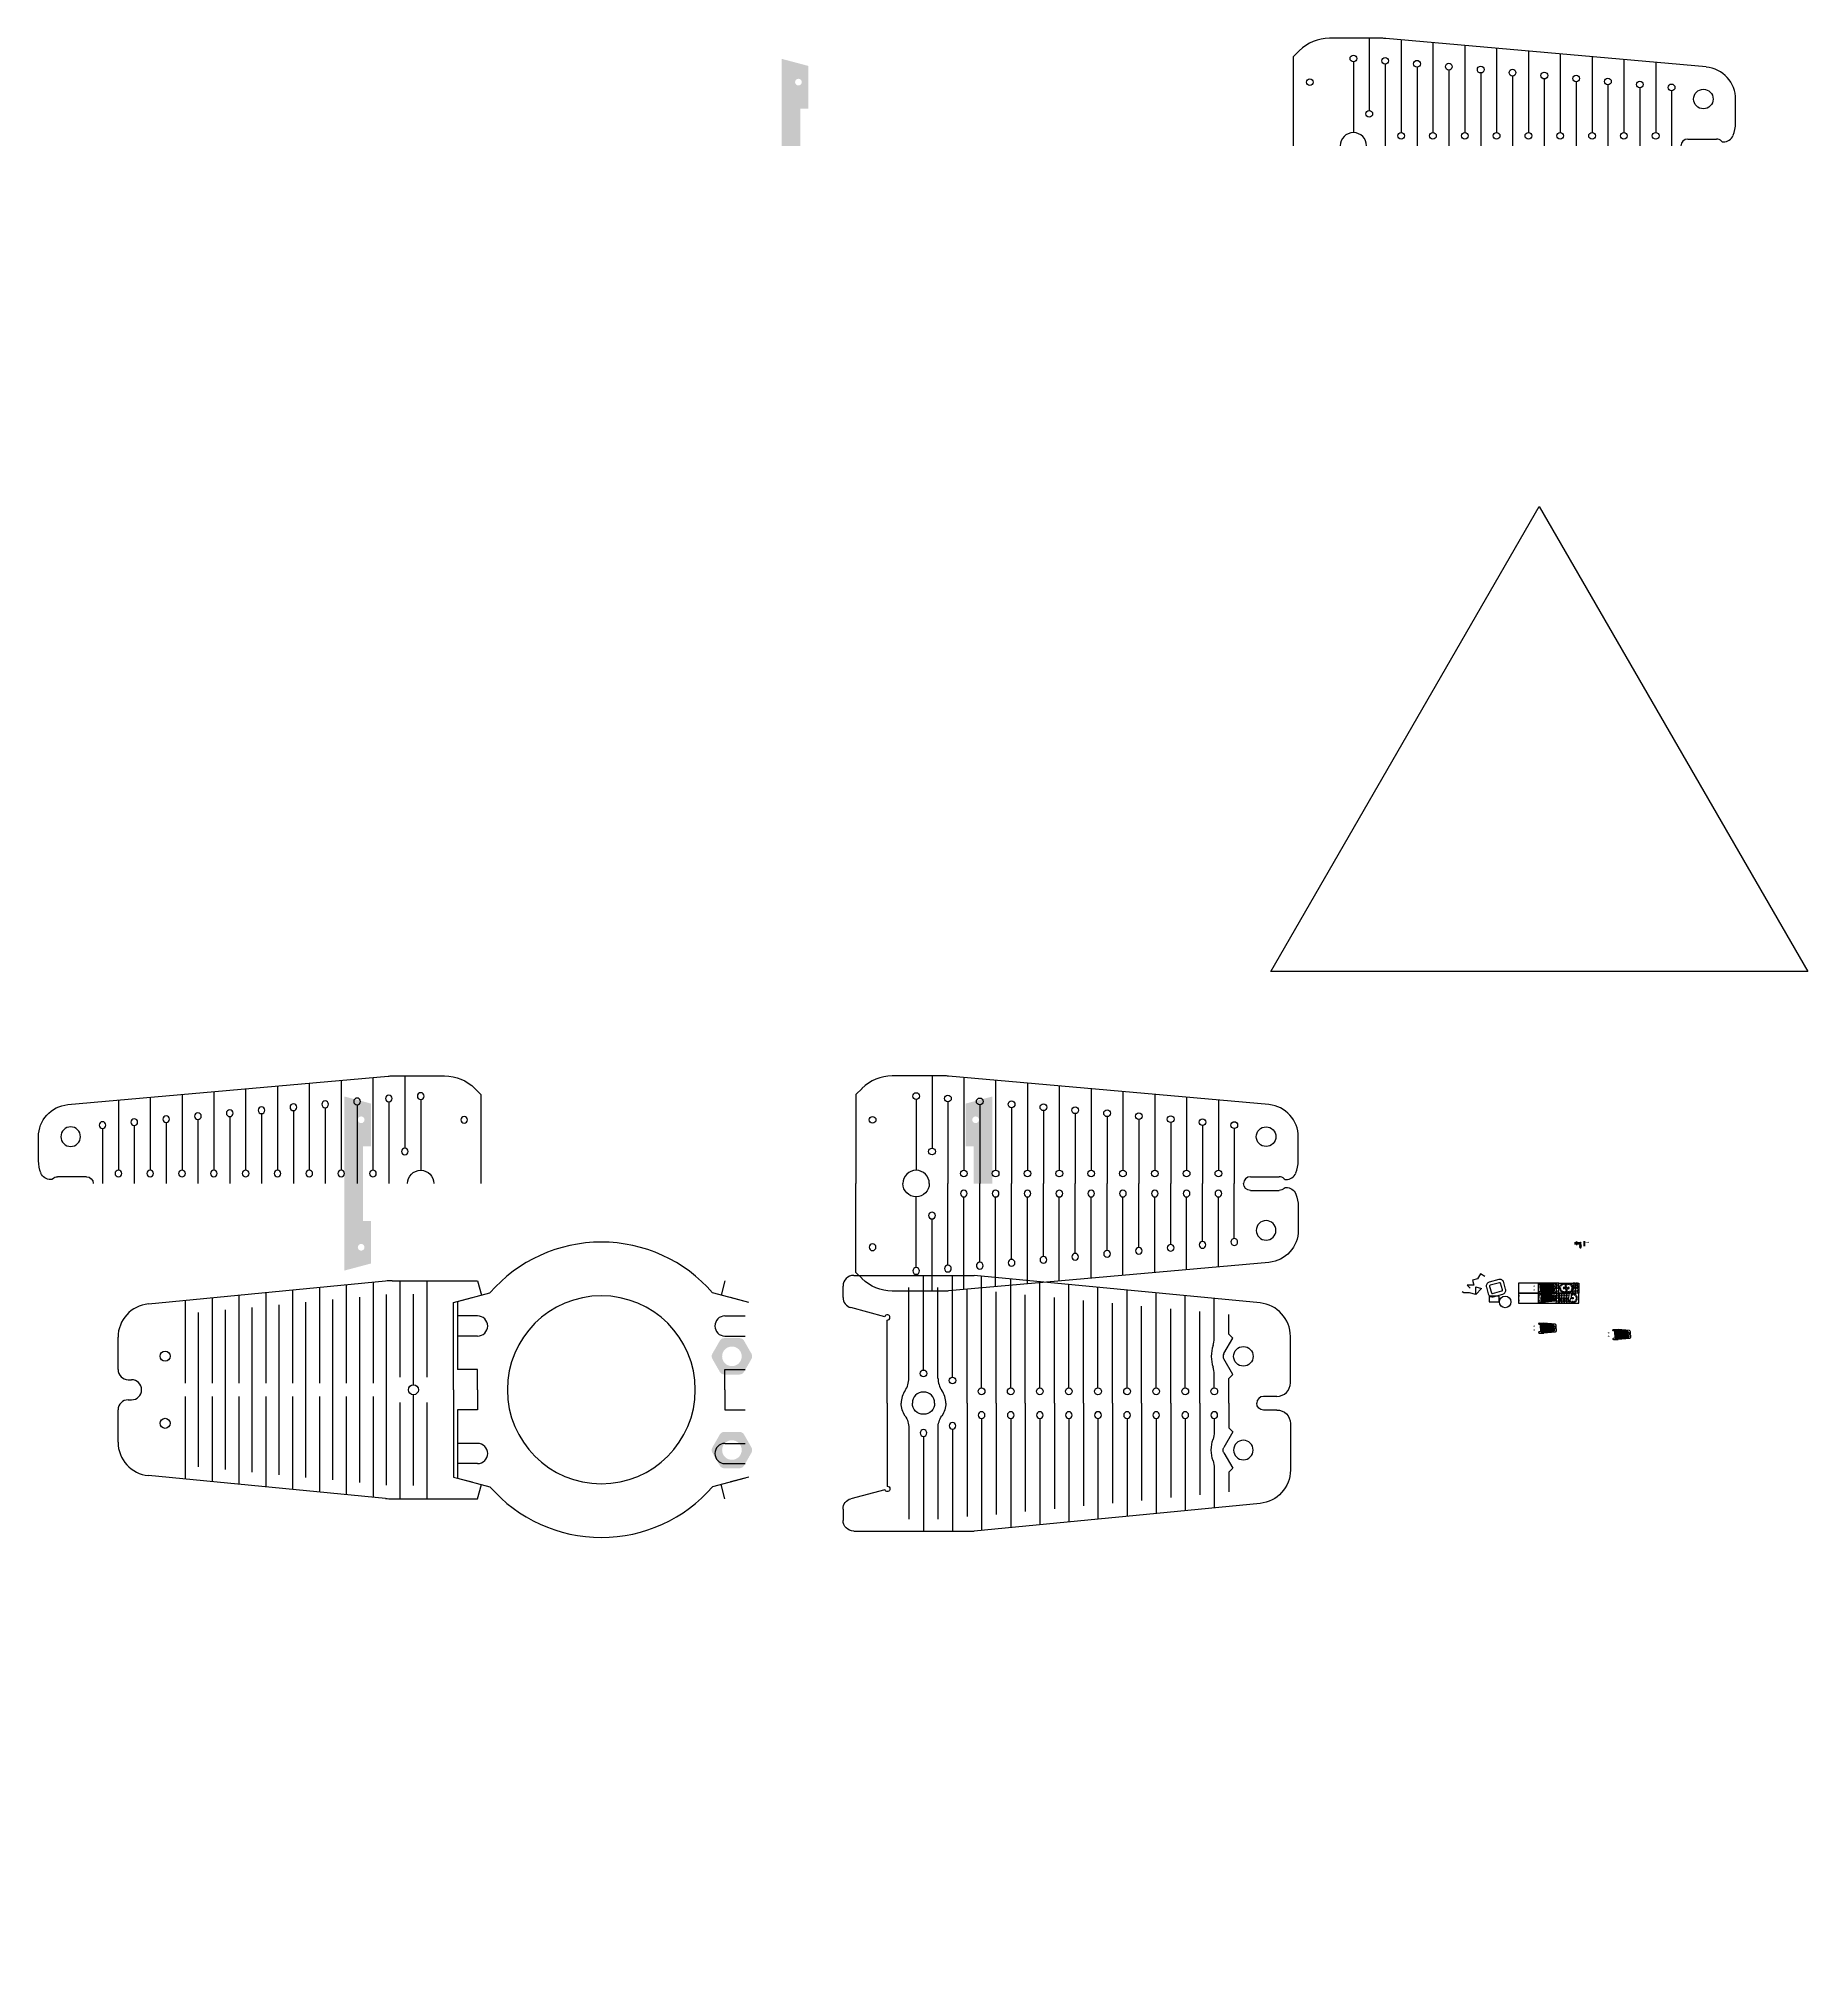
# Model space of a CAD drawing. Header units: inches. Extents: x -83 to 181, y 34 to 319.
import ezdxf

# ---------------------------------------------------------------- set-up
doc = ezdxf.new("R2010")
doc.units = ezdxf.units.IN
doc.header["$MEASUREMENT"] = 0
doc.layers.add('CUT', color=1, linetype='Continuous')
doc.layers.add('NOPLOT', color=40, linetype='Continuous')
doc.styles.add('Hylian', font='arial.ttf')
doc.styles.get("Standard").update_dxf_attribs({"font": 'arial.ttf'})

# ---------------------------------------------------------------- blocks, each defined once
blk = doc.blocks.new('WatchBand')
at = {"layer": 'NOPLOT', "true_color": 0x636466}
h = blk.add_hatch(color=251, dxfattribs=at)
h.dxf.hatch_style = 1
h.paths.add_polyline_path([(-73.41, 5.56), (-72.22, 5.56), (-72.22, 11.91), (-76.2, 12.97), (-76.2, 0), (-73.41, 0)])
h.paths.add_polyline_path([(-74.2, 9.5, -1), (-73.2, 9.5, -1)], flags=16)
for p, q in [((13.2, 16.03), (5.41, 16.03)), ((11.35, 16.03), (11.35, 5.28)), ((61.55, 11.76), (13.81, 16)), ((16.09, 15.8), (16.09, 2)), ((20.83, 15.37), (20.83, 2)), ((25.58, 14.95), (25.58, 2)), ((30.32, 14.53), (30.32, 2)), ((0, 13.25), (0.92, 14.17)), ((0, 13.25), (0, 0)), ((8.98, 12.53), (8.98, 1.97)), ((13.72, 12.18), (13.72, 0)), ((18.46, 11.74), (18.46, 0)), ((35.06, 14.11), (35.06, 2)), ((39.8, 13.69), (39.8, 2)), ((44.54, 13.27), (44.54, 2)), ((49.28, 12.85), (49.28, 2)), ((54.02, 12.43), (54.02, 2)), ((23.21, 11.3), (23.21, 0)), ((27.95, 10.86), (27.95, 0)), ((32.69, 10.41), (32.69, 0)), ((37.43, 9.97), (37.43, 0)), ((42.17, 9.53), (42.17, 0)), ((46.91, 9.09), (46.91, 0)), ((51.65, 8.65), (51.65, 0)), ((56.39, 8.21), (56.39, 0)), ((65.92, 3.38), (65.92, 7.05)), ((58.79, 1.02), (63.08, 1.02))]:
    blk.add_line(p, q)
for centre, radius in [((8.98, 13.03), 0.5), ((13.72, 12.68), 0.5), ((18.46, 12.24), 0.5), ((23.21, 11.8), 0.5), ((27.95, 11.36), 0.5), ((2.5, 9.5), 0.5), ((32.69, 10.91), 0.5), ((37.43, 10.47), 0.5), ((42.17, 10.03), 0.5), ((46.91, 9.59), 0.5), ((51.65, 9.15), 0.5), ((56.39, 8.71), 0.5), ((61.13, 6.98), 1.46), ((11.35, 4.78), 0.5), ((16.09, 1.5), 0.5), ((20.83, 1.5), 0.5), ((25.58, 1.5), 0.5), ((30.32, 1.5), 0.5), ((35.06, 1.5), 0.5), ((39.8, 1.5), 0.5), ((44.54, 1.5), 0.5), ((49.28, 1.5), 0.5), ((54.02, 1.5), 0.5)]:
    blk.add_circle(centre, radius)
for centre, radius, start, end in [((5.41, 9.68), 6.35, 90, 135), ((13.2, 9.68), 6.35, 84.4919, 90), ((61.13, 6.98), 4.79, 359.2425, 84.9256), ((61.16, 3.38), 4.76, 337.6785, 0), ((8.98, 0), 1.97, 0, 180), ((58.79, 0), 1.02, 90, 180), ((63.08, 0), 1.02, 44.0197, 90), ((64.1, 0.98), 0.397, 224.0197, 270), ((64.1, 2.17), 1.59, 270, 337.6785)]:
    blk.add_arc(centre, radius, start, end)
blk = doc.blocks.new('Wristband2')
at = {"layer": 'NOPLOT', "true_color": 0x636466}
h = blk.add_hatch(color=251, dxfattribs=at)
h.dxf.hatch_style = 1
h.paths.add_polyline_path([(-20.16, 9.31, 0.267949), (-20.85, 9.7), (-23.07, 9.7, 0.267949), (-23.76, 9.31), (-24.87, 7.38, 0.267949), (-24.87, 6.59), (-23.76, 4.66, 0.267949), (-23.07, 4.27), (-20.85, 4.27, 0.267949), (-20.16, 4.66), (-19.05, 6.59, 0.267949), (-19.05, 7.38)])
h.paths.add_polyline_path([(-20.5, 6.98, -1), (-23.42, 6.98, -1)], flags=16)
for p, q in [((-5.41, 15.77), (-5.41, 17.46)), ((-3.82, 19.05), (14.11, 19.05)), ((4.41, 3.7), (4.41, 17.26)), ((6.58, 4.94), (6.58, 19.05)), ((8.74, 3.7), (8.74, 17.26)), ((10.91, 3.88), (10.91, 19.05)), ((56.72, 14.94), (14.11, 19.05)), ((15.24, 2.27), (15.24, 18.94)), ((19.58, 2.27), (19.58, 18.52)), ((23.91, 2.27), (23.91, 18.11)), ((28.24, 2.27), (28.24, 17.69)), ((32.58, 2.27), (32.58, 17.27)), ((13.08, 0), (13.08, 16.88)), ((17.41, 0), (17.41, 16.57)), ((21.74, 0), (21.74, 16.15)), ((26.08, 0), (26.08, 15.73)), ((30.41, 0), (30.41, 15.31)), ((34.74, 0), (34.74, 14.89)), ((36.91, 2.27), (36.91, 16.85)), ((39.08, 0), (39.08, 14.48)), ((41.24, 2.27), (41.24, 16.43)), ((45.58, 2.27), (45.58, 16.02)), ((49.91, 9.65), (49.91, 15.6)), ((0.81, 12.89), (-4.23, 14.24)), ((1.19, 0), (1.19, 12.39)), ((43.41, 0), (43.41, 14.06)), ((47.74, 0), (47.74, 13.64)), ((52.08, 10.3), (52.08, 13.22)), ((51.33, 7.38), (52.67, 9.7)), ((52.67, 9.7), (52.08, 10.3)), ((61.24, 3.02), (61.24, 9.96)), ((52.67, 4.27), (51.33, 6.59)), ((49.91, 2.27), (49.91, 4.31)), ((52.67, 4.27), (52.08, 3.67)), ((52.08, 0), (52.08, 3.67)), ((59.24, 1.02), (57.26, 1.02))]:
    blk.add_line(p, q)
for centre, radius in [((54.24, 6.98), 1.46), ((6.58, 4.44), 0.5), ((10.91, 3.38), 0.5), ((15.24, 1.77), 0.5), ((19.58, 1.77), 0.5), ((23.91, 1.77), 0.5), ((28.24, 1.77), 0.5), ((32.58, 1.77), 0.5), ((36.91, 1.77), 0.5), ((41.24, 1.77), 0.5), ((45.58, 1.77), 0.5), ((49.91, 1.77), 0.5)]:
    blk.add_circle(centre, radius)
for centre, radius, start, end in [((-3.82, 17.46), 1.59, 90, 180), ((-3.82, 15.77), 1.59, 180, 255), ((56.24, 9.96), 5, 0, 84.4919), ((1.19, 12.78), 0.397, 270, 165), ((54.24, 6.98), 4.79, 160.4266, 199.5734), ((46.73, 9.65), 3.17, 340.4266, 0), ((52.02, 6.98), 0.794, 150, 210), ((1.23, 3.7), 3.17, 325.2775, 0), ((11.92, 3.7), 3.17, 180, 214.7225), ((46.73, 4.31), 3.17, 0, 19.5734), ((59.24, 3.02), 2, 270, 0), ((6.58, 0), 3.32, 145.2775, 180), ((6.58, 0), 1.66, 0, 180), ((6.58, 0), 3.32, 0, 34.7225), ((57.26, 0), 1.02, 90, 180)]:
    blk.add_arc(centre, radius, start, end)
blk = doc.blocks.new('*U6')
for p, q in [((-0.07, 0.06), (0.07, 0.06)), ((-0.07, 0.06), (-0.07, -0.06)), ((-0.07, -0.06), (0.07, -0.06))]:
    blk.add_line(p, q)
blk = doc.blocks.new('jig_ring_small')
for p in [(-0.64, -0.17), (0.47, -0.47)]:
    blk.add_line(p, (-0.05, -0.17))
blk.add_circle((0, 0), 0.12)
for start, end in [(154.9427, 175.0573), (124.9427, 145.0573), (94.9427, 115.0573), (64.9427, 85.0573), (34.9427, 55.0573), (4.9427, 25.0573), (184.9427, 195), (315, 325.0573), (334.9427, 355.0573)]:
    blk.add_arc((0, 0), 0.667, start, end)
at = {"color": 0, "linetype": 'ByBlock', "lineweight": -2, "transparency": 16777216}
for p, rotation in [((-0.59, 0), 180), ((-0.51, 0.3), 149.9999999999999), ((-0.3, 0.51), 119.9999999999999), ((0, 0.59), 90), ((0.3, 0.51), 59.99999999999992), ((0.51, 0.3), 29.99999999999998), ((0.51, -0.3), 329.9999999999999)]:
    blk.add_blockref('*U6', p, dxfattribs=dict(at, rotation=rotation))
blk.add_blockref('*U6', (0.59, 0), dxfattribs=at)
blk = doc.blocks.new('*U4')
for p, q in [((-0.09, 0.06), (0.09, 0.06)), ((-0.09, 0.06), (-0.09, -0.06)), ((-0.09, -0.06), (0.09, -0.06))]:
    blk.add_line(p, q)
blk = doc.blocks.new('Jig_Ring_Large')
for p in [(-0.67, -0.18), (0.49, -0.49)]:
    blk.add_line(p, (-0.05, -0.18))
blk.add_circle((0, 0), 0.12)
for start, end in [(154.7349, 175.2651), (124.7349, 145.2651), (94.7349, 115.2651), (64.7349, 85.2651), (34.7349, 55.2651), (4.7349, 25.2651), (184.7349, 195), (315, 325.2651), (334.7349, 355.2651)]:
    blk.add_arc((0, 0), 0.697, start, end)
at = {"color": 0, "linetype": 'ByBlock', "lineweight": -2, "transparency": 16777216}
for p, rotation in [((-0.61, 0), 180), ((-0.53, 0.3), 149.9999999999999), ((-0.3, 0.53), 120), ((0, 0.61), 90), ((0.3, 0.53), 59.99999999999999), ((0.53, 0.3), 30), ((0.53, -0.3), 329.9999999999999)]:
    blk.add_blockref('*U4', p, dxfattribs=dict(at, rotation=rotation))
blk.add_blockref('*U4', (0.61, 0), dxfattribs=at)
blk = doc.blocks.new('Form_Rib')
for p, q in [((-0.15, 0.52), (-0.15, 0.69)), ((-0.15, 0.52), (-0.03, 0.52)), ((-0.15, 0.06), (-0.15, 0.41)), ((-0.15, 0.41), (-0.03, 0.41)), ((-0.15, 0.06), (-0.03, 0.06)), ((-0.09, 0.75), (0.14, 0.75)), ((-0.03, 0.52), (-0.03, 0.41)), ((-0.03, 0.06), (-0.03, 0))]:
    blk.add_line(p, q)
for centre, radius, start, end in [((-0.09, 0.69), 0.0625, 90, 180), ((2.96, 0), 2.84, 166.2932, 180), ((0.14, 0.69), 0.0625, 346.2932, 90)]:
    blk.add_arc(centre, radius, start, end)
blk = doc.blocks.new('Jig_Rib')
at = {"xscale": -1}
blk.add_blockref('Form_Rib', (-0.03, 0), dxfattribs=at)
at = {"rotation": 180}
blk.add_blockref('Form_Rib', (-0.03, 0), dxfattribs=at)
blk = doc.blocks.new('Nut_3mm')
for p, q in [((-0.65, 0.37), (-1.09, -0.39)), ((0, 0), (-0.65, 0.37)), ((-3.12, -2.46), (-3.39, -2.3)), ((-2.28, -2.46), (-3.12, -2.46)), ((-1.62, -1.32), (-2.62, -1.32)), ((-2.62, -1.32), (-2.18, -1.76)), ((-1.33, -2.71), (-2.28, -2.46)), ((-1.09, -0.39), (-1.82, -0.58)), ((-1.82, -0.58), (-1.62, -1.33)), ((-1.62, -1.33), (-1.62, -1.32)), ((-1.33, -2.71), (-1.33, -1.56)), ((-1.33, -1.56), (-0.48, -1.79)), ((-0.48, -1.79), (-1.33, -2.71))]:
    blk.add_line(p, q)

msp = doc.modelspace()

# ---------------------------------------------------------------- linework, layer by layer
at = {"color": 1}
msp.add_lwpolyline([(135.53, 133.55, 0.414214), (134.76, 133.99), (133.35, 133.61, 0.41942), (132.91, 132.83), (133.19, 131.85, 0.409027), (133.95, 131.42), (135.35, 131.79, 0.414214), (135.79, 132.56)], format="xyb", close=True, dxfattribs=at)
msp.add_lwpolyline([(133.33, 130.66), (134.83, 130.66), (134.83, 131.52), (133.33, 131.52)], close=True)
for centre, radius in [((146.94, 139.16), 0.0365), ((135.72, 130.65), 0.863)]:
    msp.add_circle(centre, radius)
at = {"layer": 'CUT'}
for points in [[(137.69, 131.96), (140.69, 131.96), (140.69, 133.46), (137.69, 133.46)], [(137.69, 130.46), (140.69, 130.46), (140.69, 131.96), (137.69, 131.96)], [(140.69, 131.96), (143.69, 131.96), (143.69, 133.46), (140.69, 133.46)], [(140.69, 130.46), (143.69, 130.46), (143.69, 131.96), (140.69, 131.96)], [(146.69, 131.96), (143.69, 131.96), (143.69, 133.46), (146.69, 133.46)], [(146.69, 131.96), (143.69, 131.96), (143.69, 130.46), (146.69, 130.46)]]:
    msp.add_lwpolyline(points, close=True, dxfattribs=at)
at = {"layer": 'NOPLOT'}
for p, q in [((100.79, 179.88), (140.79, 249.16)), ((140.79, 249.16), (180.79, 179.88)), ((180.79, 179.88), (100.79, 179.88)), ((146.83, 139.47), (146.04, 139.47)), ((146.83, 139.35), (146.04, 139.35)), ((146.83, 139.24), (146.04, 139.24)), ((146.21, 139.5), (146.5, 139.5)), ((146.21, 139.5), (146.21, 139.47)), ((146.21, 139.47), (146.5, 139.47)), ((146.43, 139.47), (146.28, 139.47)), ((146.28, 139.47), (146.28, 139.21)), ((146.3, 139.19), (146.28, 139.21)), ((146.3, 139.19), (146.3, 139.47)), ((146.3, 139.19), (146.41, 139.19)), ((146.41, 139.19), (146.41, 139.47)), ((146.41, 139.19), (146.43, 139.21)), ((146.43, 139.21), (146.43, 139.47)), ((146.5, 139.5), (146.5, 139.47)), ((146.8, 139.07), (146.8, 138.98)), ((146.8, 139.07), (147.05, 139.07)), ((146.8, 138.98), (147.05, 138.98)), ((146.83, 139.47), (147.04, 139.47)), ((146.87, 138.98), (146.87, 139.07)), ((146.88, 139.18), (146.88, 139.47)), ((146.9, 139.16), (146.88, 139.18)), ((146.9, 139.16), (146.9, 139.47)), ((146.9, 139.16), (146.97, 139.16)), ((146.97, 139.16), (146.97, 139.47)), ((146.97, 139.16), (146.99, 139.18)), ((146.99, 139.18), (146.99, 139.47)), ((146.99, 138.98), (146.99, 139.07)), ((147.05, 139.07), (147.05, 138.98)), ((147.5, 138.98), (147.5, 139.68)), ((147.58, 138.98), (147.58, 139.68)), ((-66.43, 130.36), (-31.08, 133.77)), ((-52.95, 131.66), (-52.95, 118.56)), ((-48.95, 132.04), (-48.95, 118.56)), ((-44.95, 132.43), (-44.95, 118.56)), ((-40.95, 132.81), (-40.95, 118.56)), ((-36.95, 133.2), (-36.95, 118.56)), ((-34.95, 103.74), (-34.95, 131.38)), ((-32.95, 133.59), (-32.95, 118.56)), ((-30.95, 103.36), (-30.95, 131.77)), ((-30.12, 133.81), (-17.38, 133.81)), ((-28.95, 133.81), (-28.95, 119.45)), ((-26.95, 118.31), (-26.95, 131.81)), ((-24.95, 133.81), (-24.95, 119.45)), ((-20.38, 130.72), (-15.54, 132.01)), ((-17.38, 133.81), (-16.8, 131.67)), ((22.47, 130.72), (17.64, 132.01)), ((19.47, 133.81), (18.9, 131.67)), ((-60.95, 130.88), (-60.95, 118.56)), ((-58.95, 106.06), (-58.95, 129.07)), ((-56.95, 131.27), (-56.95, 118.56)), ((-54.95, 105.67), (-54.95, 129.45)), ((-50.95, 105.28), (-50.95, 129.84)), ((-46.95, 104.9), (-46.95, 130.23)), ((-42.95, 104.51), (-42.95, 130.61)), ((-38.95, 104.13), (-38.95, 131)), ((-20.38, 130.72), (-20.38, 120.56)), ((-17.38, 128.56), (-20.38, 128.56)), ((19.47, 128.56), (22.47, 128.56)), ((-70.95, 120.56), (-70.95, 125.38)), ((-17.38, 125.56), (-20.38, 125.56)), ((19.47, 125.56), (22.47, 125.56)), ((-17.38, 120.56), (-20.38, 120.56)), ((-17.38, 117.56), (-17.38, 120.56)), ((19.47, 117.56), (19.47, 120.56)), ((19.47, 120.56), (22.47, 120.56)), ((-69.45, 119.06), (-68.95, 119.06)), ((-17.38, 117.56), (-17.38, 114.56)), ((19.47, 117.56), (19.47, 114.56)), ((-70.95, 109.74), (-70.95, 114.56)), ((-69.45, 116.06), (-68.95, 116.06)), ((-60.95, 116.56), (-60.95, 104.24)), ((-56.95, 116.56), (-56.95, 103.85)), ((-52.95, 116.56), (-52.95, 103.47)), ((-48.95, 116.56), (-48.95, 103.08)), ((-44.95, 116.56), (-44.95, 102.7)), ((-40.95, 116.56), (-40.95, 102.31)), ((-36.95, 116.56), (-36.95, 101.92)), ((-32.95, 116.56), (-32.95, 101.54)), ((-28.95, 115.67), (-28.95, 101.31)), ((-26.95, 103.31), (-26.95, 116.81)), ((-24.95, 115.67), (-24.95, 101.31)), ((-17.38, 114.56), (-20.38, 114.56)), ((-20.38, 114.56), (-20.38, 104.41)), ((19.47, 114.56), (22.47, 114.56)), ((-17.38, 109.56), (-20.38, 109.56)), ((19.47, 109.56), (22.47, 109.56)), ((-17.38, 106.56), (-20.38, 106.56)), ((19.47, 106.56), (22.47, 106.56)), ((-31.08, 101.36), (-66.43, 104.77)), ((-20.38, 104.41), (-15.54, 103.11)), ((-17.38, 101.31), (-16.8, 103.45)), ((22.47, 104.41), (17.64, 103.11)), ((19.47, 101.31), (18.9, 103.45)), ((-30.12, 101.31), (-17.38, 101.31))]:
    msp.add_line(p, q, dxfattribs=at)
at = {"layer": 'NOPLOT', "color": 251, "true_color": 0x636466}
for p, q in [((-20.95, 130.56), (-18.19, 131.3)), ((23.05, 130.56), (20.29, 131.3)), ((-20.95, 117.56), (-20.95, 130.56)), ((-20.95, 117.56), (-20.95, 104.56)), ((-20.95, 104.56), (-18.19, 103.82)), ((23.05, 104.56), (20.29, 103.82))]:
    msp.add_line(p, q, dxfattribs=at)
at = {"layer": 'NOPLOT'}
msp.add_lwpolyline([(147.05, 138.83), (146.99, 138.94), (146.87, 138.94), (146.8, 138.83), (146.87, 138.73), (146.99, 138.73)], close=True, dxfattribs=at)
msp.add_lwpolyline([(135.04, 133.42, 0.414214), (134.89, 133.51), (133.48, 133.13, 0.41942), (133.39, 132.97), (133.67, 131.99, 0.409027), (133.82, 131.9), (135.22, 132.28, 0.414214), (135.31, 132.43)], format="xyb", close=True, dxfattribs=at)
for centre, radius in [((146.93, 138.83), 0.0575), ((-63.95, 122.56), 0.75), ((-26.95, 117.56), 0.75), ((-63.95, 112.56), 0.75)]:
    msp.add_circle(centre, radius, dxfattribs=at)
for centre, radius, start, end in [((1.05, 117.56), 22, 90, 138.943), ((1.05, 117.56), 22, 41.057, 90), ((146.36, 139.41), 0.169, 31.0222, 148.9778), ((146.94, 139.42), 0.121, 25.3301, 154.6699), ((-30.12, 123.81), 10, 90, 95.5081), ((1.05, 117.56), 14, 90, 270), ((1.05, 117.56), 14, 270, 90), ((-65.95, 125.38), 5, 95.5081, 180), ((-17.38, 127.06), 1.5, 270, 90), ((19.47, 127.06), 1.5, 90, 270), ((-69.45, 120.56), 1.5, 180, 270), ((-68.95, 117.56), 1.5, 270, 90), ((-69.45, 114.56), 1.5, 90, 180), ((-65.95, 109.74), 5, 180, 264.4919), ((-17.38, 108.06), 1.5, 270, 90), ((19.47, 108.06), 1.5, 90, 270), ((1.05, 117.56), 22, 221.057, 270), ((1.05, 117.56), 22, 270, 318.943), ((-30.12, 111.31), 10, 264.4919, 270)]:
    msp.add_arc(centre, radius, start, end, dxfattribs=at)

# ---------------------------------------------------------------- block references
msp.add_blockref('Nut_3mm', (132.69, 134.46))
at = {"layer": 'CUT', "xscale": 0.03937007874015748, "yscale": 0.03937007874015748, "zscale": 0.03937007874015748}
for name, p in [('WatchBand', (140.71, 131.21)), ('Wristband2', (140.92, 132.71)), ('Wristband2', (140.92, 126.74)), ('Wristband2', (151.99, 125.78))]:
    msp.add_blockref(name, p, dxfattribs=at)
at = {"layer": 'CUT', "xscale": -0.03937007874015748, "yscale": 0.03937007874015748, "zscale": 0.03937007874015748, "rotation": 180}
for name, p in [('Wristband2', (140.92, 132.71)), ('WatchBand', (140.71, 131.21)), ('Wristband2', (140.92, 126.74)), ('Wristband2', (151.99, 125.78))]:
    msp.add_blockref(name, p, dxfattribs=at)
at = {"layer": 'CUT'}
for p in [(143.54, 132.71), (143.54, 131.21), (146.04, 132.71), (146.41, 132.71)]:
    msp.add_blockref('Jig_Rib', p, dxfattribs=at)
at = {"layer": 'CUT', "xscale": -1}
for p in [(143.91, 131.21), (144.28, 131.21), (144.65, 131.21), (145.02, 131.21)]:
    msp.add_blockref('Jig_Rib', p, dxfattribs=at)
for name, p, rotation in [('jig_ring_small', (144.47, 132.71), 90), ('Jig_Ring_Large', (145.15, 132.71), 270)]:
    msp.add_blockref(name, p, dxfattribs=dict(at, rotation=rotation))
at = {"layer": 'CUT', "rotation": 270}
msp.add_blockref('Jig_Ring_Large', (145.75, 131.21), dxfattribs=at)
at = {"layer": 'NOPLOT'}
for name, p in [('WatchBand', (104.12, 302.9)), ('WatchBand', (38.97, 148.29)), ('Wristband2', (42.47, 115.56))]:
    msp.add_blockref(name, p, dxfattribs=at)
at = {"layer": 'NOPLOT', "xscale": -1}
msp.add_blockref('WatchBand', (-16.88, 148.29), dxfattribs=at)
at = {"layer": 'NOPLOT', "xscale": -1, "rotation": 180}
for name, p in [('WatchBand', (38.97, 148.29)), ('Wristband2', (42.47, 115.56))]:
    msp.add_blockref(name, p, dxfattribs=at)

# ---------------------------------------------------------------- texts
at = {"layer": 'NOPLOT', "insert": (147.66, 139.62), "char_height": 0.2, "attachment_point": 1, "style": 'Hylian'}
msp.add_mtext_dynamic_manual_height_columns('cord', width=0.4425, gutter_width=1, heights=[0], dxfattribs=at)
at = {"layer": 'NOPLOT', "insert": (52.55, 33.54), "char_height": 0.18, "attachment_point": 4}
msp.add_mtext('\\A1;', dxfattribs=at)

doc.saveas('drawing.dxf')
